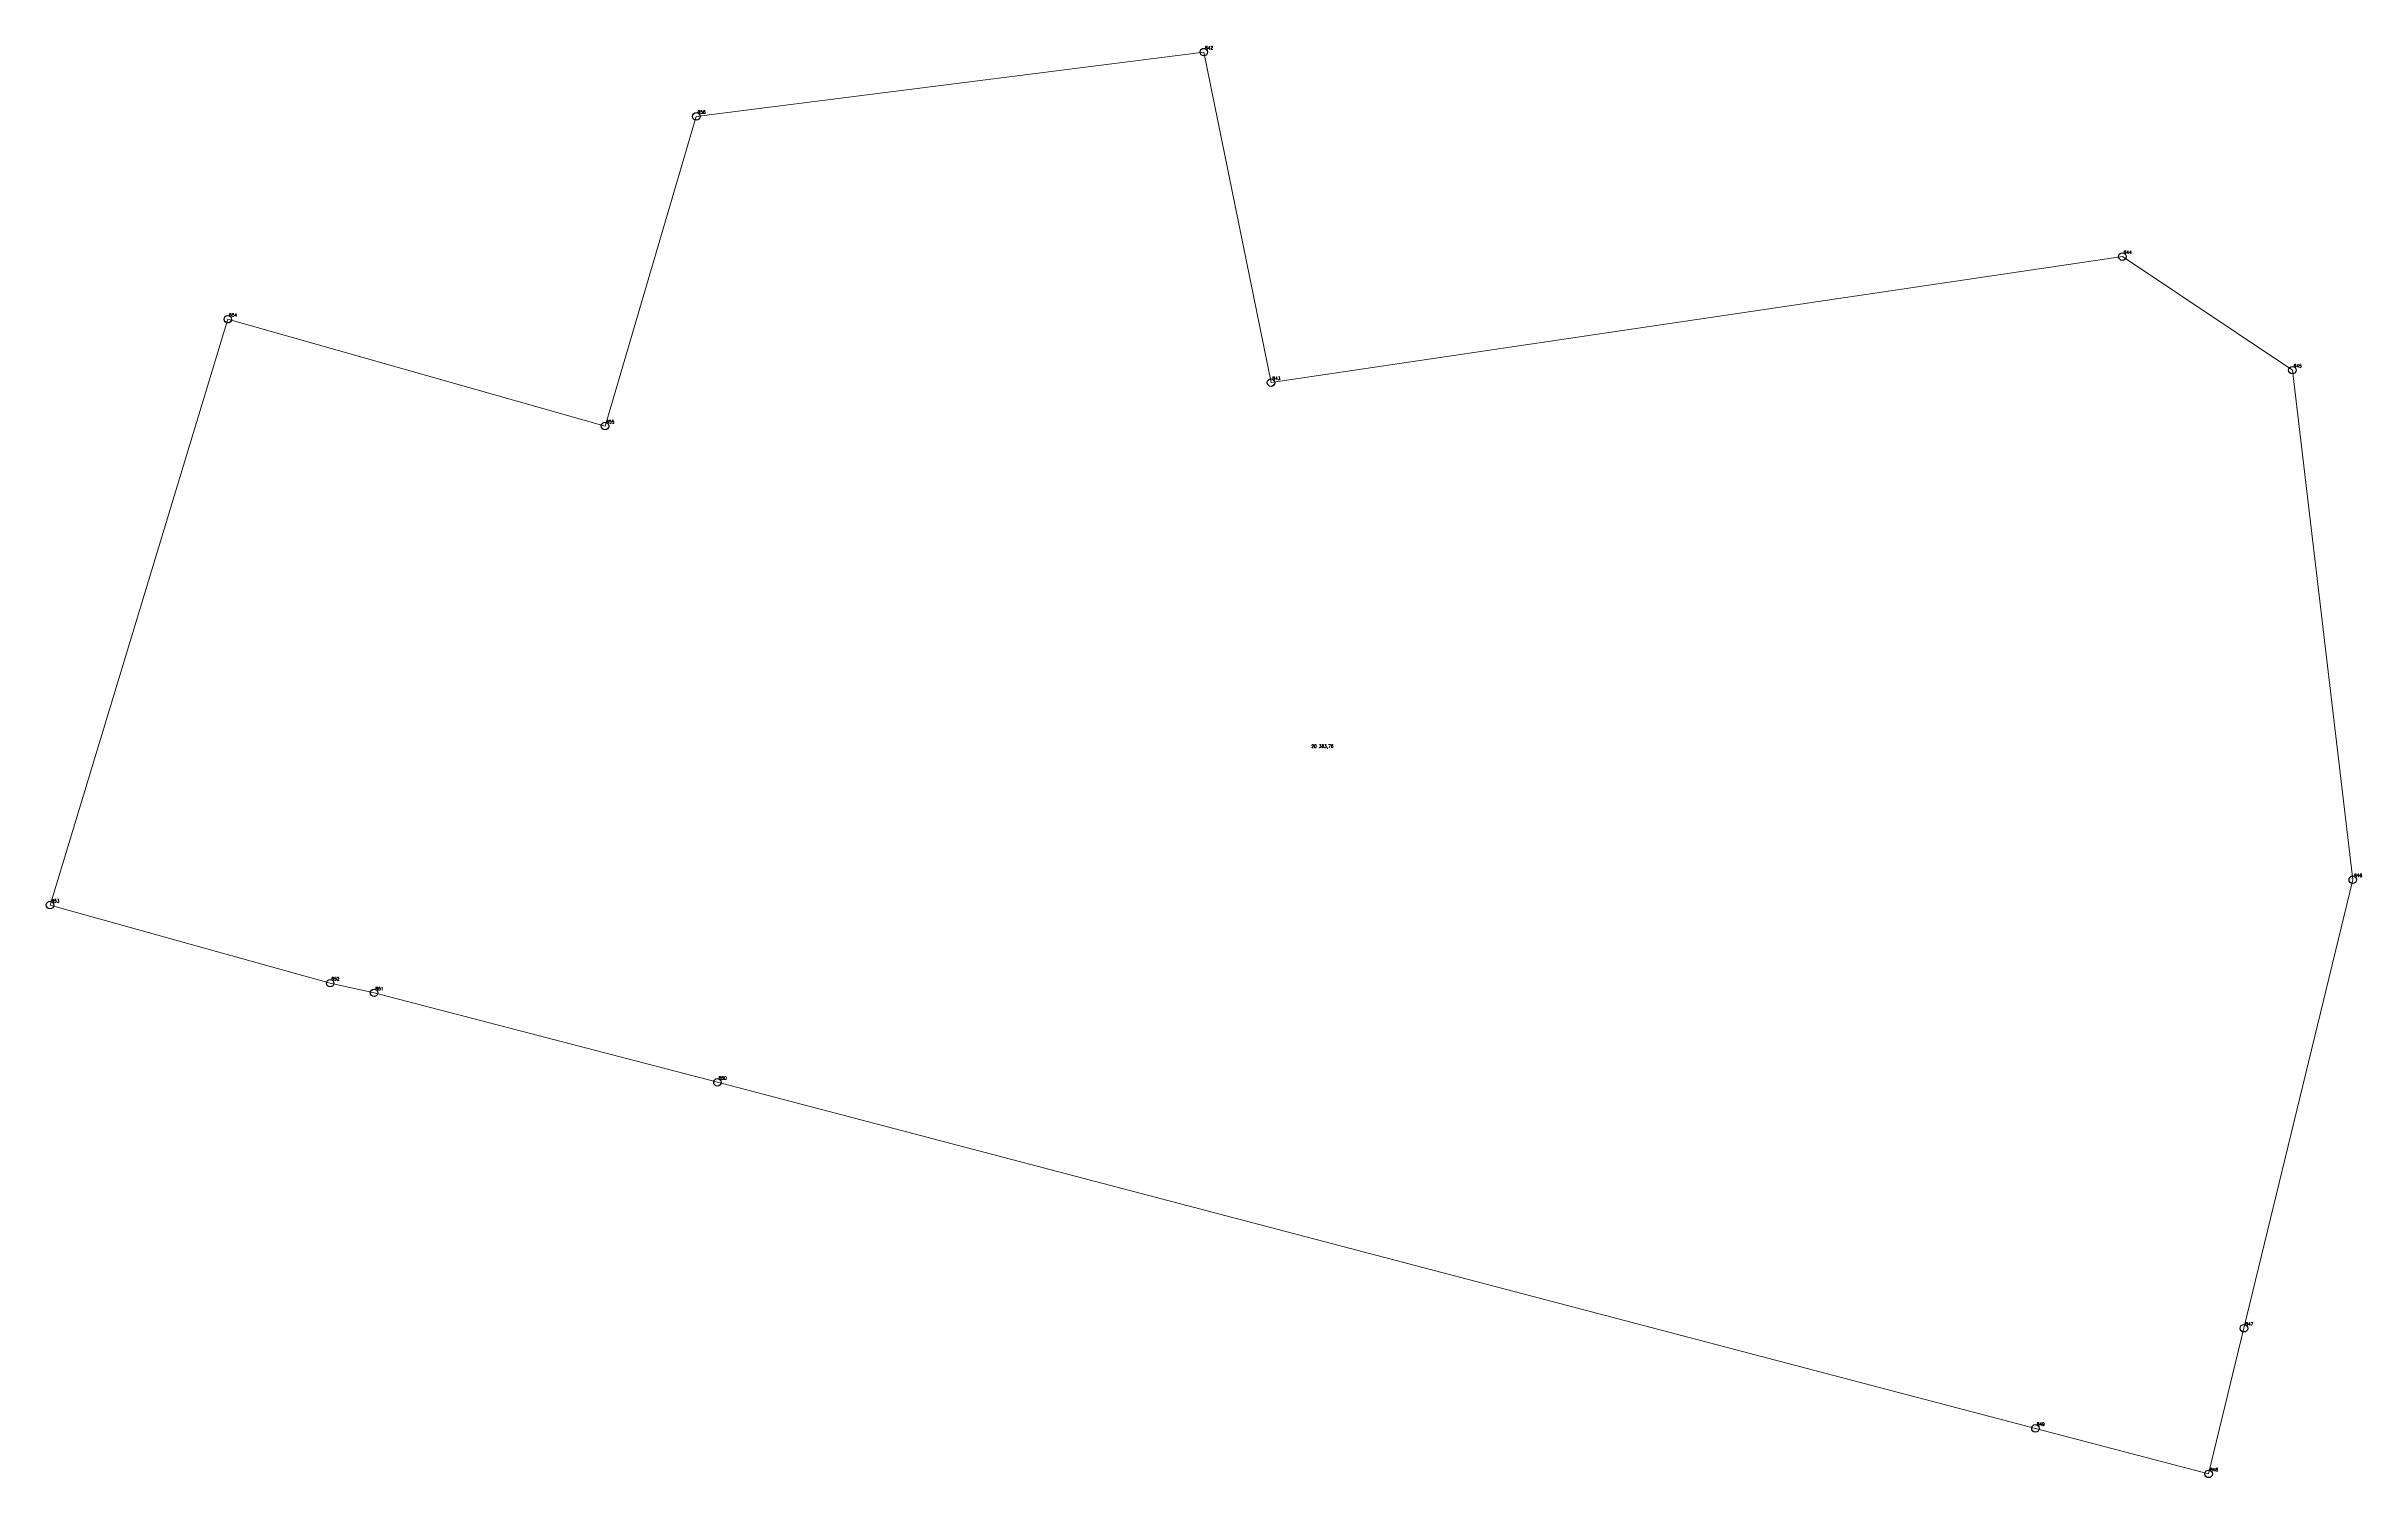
# Model space of a CAD drawing. Extents: x 1391578 to 1399811, y 355675 to 360827.
# Drawn here: x 1394741.3 to 1394972.3, y 360484.9 to 360627.8 of the extents above; entities that cross this region are included whole.
import ezdxf

# ---------------------------------------------------------------- set-up
doc = ezdxf.new("R2010")
doc.units = 0
doc.header["$PDMODE"] = 33
doc.header["$PDSIZE"] = 0.75
doc.layers.add('6 - утвержденные границы территорий окн', color=7, linetype='Continuous')
doc.styles.get("Standard").update_dxf_attribs({"font": 'simplex.shx'})

msp = doc.modelspace()

# ---------------------------------------------------------------- linework, layer by layer
at = {"layer": '6 - утвержденные границы территорий окн', "color": 7, "lineweight": 20}
msp.add_lwpolyline([(1394856.77, 360627.19), (1394863.48, 360594.2), (1394948.44, 360606.78), (1394965.4, 360595.45), (1394971.43, 360544.59), (1394960.57, 360499.83), (1394957.04, 360485.29), (1394939.76, 360489.83), (1394808.23, 360524.37), (1394773.97, 360533.3), (1394769.58, 360534.27), (1394741.63, 360542.06), (1394759.37, 360600.53), (1394797.01, 360589.87), (1394806.12, 360620.78), (1394856.77, 360627.19)], close=True, dxfattribs=at)
at = {"layer": '6 - утвержденные границы территорий окн'}
for p in [(1394856.77, 360627.19), (1394806.12, 360620.78), (1394948.44, 360606.78), (1394759.37, 360600.53), (1394863.48, 360594.2), (1394965.4, 360595.45), (1394797.01, 360589.87), (1394971.43, 360544.59), (1394741.63, 360542.06), (1394769.58, 360534.27), (1394773.97, 360533.3), (1394808.23, 360524.37), (1394960.57, 360499.83), (1394939.76, 360489.83), (1394957.04, 360485.29)]:
    msp.add_point(p, dxfattribs=at)

# ---------------------------------------------------------------- texts
at = {"layer": '6 - утвержденные границы территорий окн', "color": 7}
for s, p in [('842', (1394856.9, 360627.46)), ('856', (1394806.25, 360621.05)), ('844', (1394948.57, 360607.05)), ('854', (1394759.5, 360600.8)), ('843', (1394863.61, 360594.47)), ('845', (1394965.53, 360595.72)), ('855', (1394797.14, 360590.14)), ('20 363,76', (1394867.5, 360557.76)), ('846', (1394971.56, 360544.86)), ('853', (1394741.76, 360542.33)), ('852', (1394769.71, 360534.54)), ('851', (1394774.1, 360533.57)), ('850', (1394808.36, 360524.64)), ('847', (1394960.7, 360500.1)), ('849', (1394939.89, 360490.1)), ('848', (1394957.17, 360485.56))]:
    msp.add_text(s, height=0.311, dxfattribs=at).set_placement(p)

doc.saveas('drawing.dxf')
